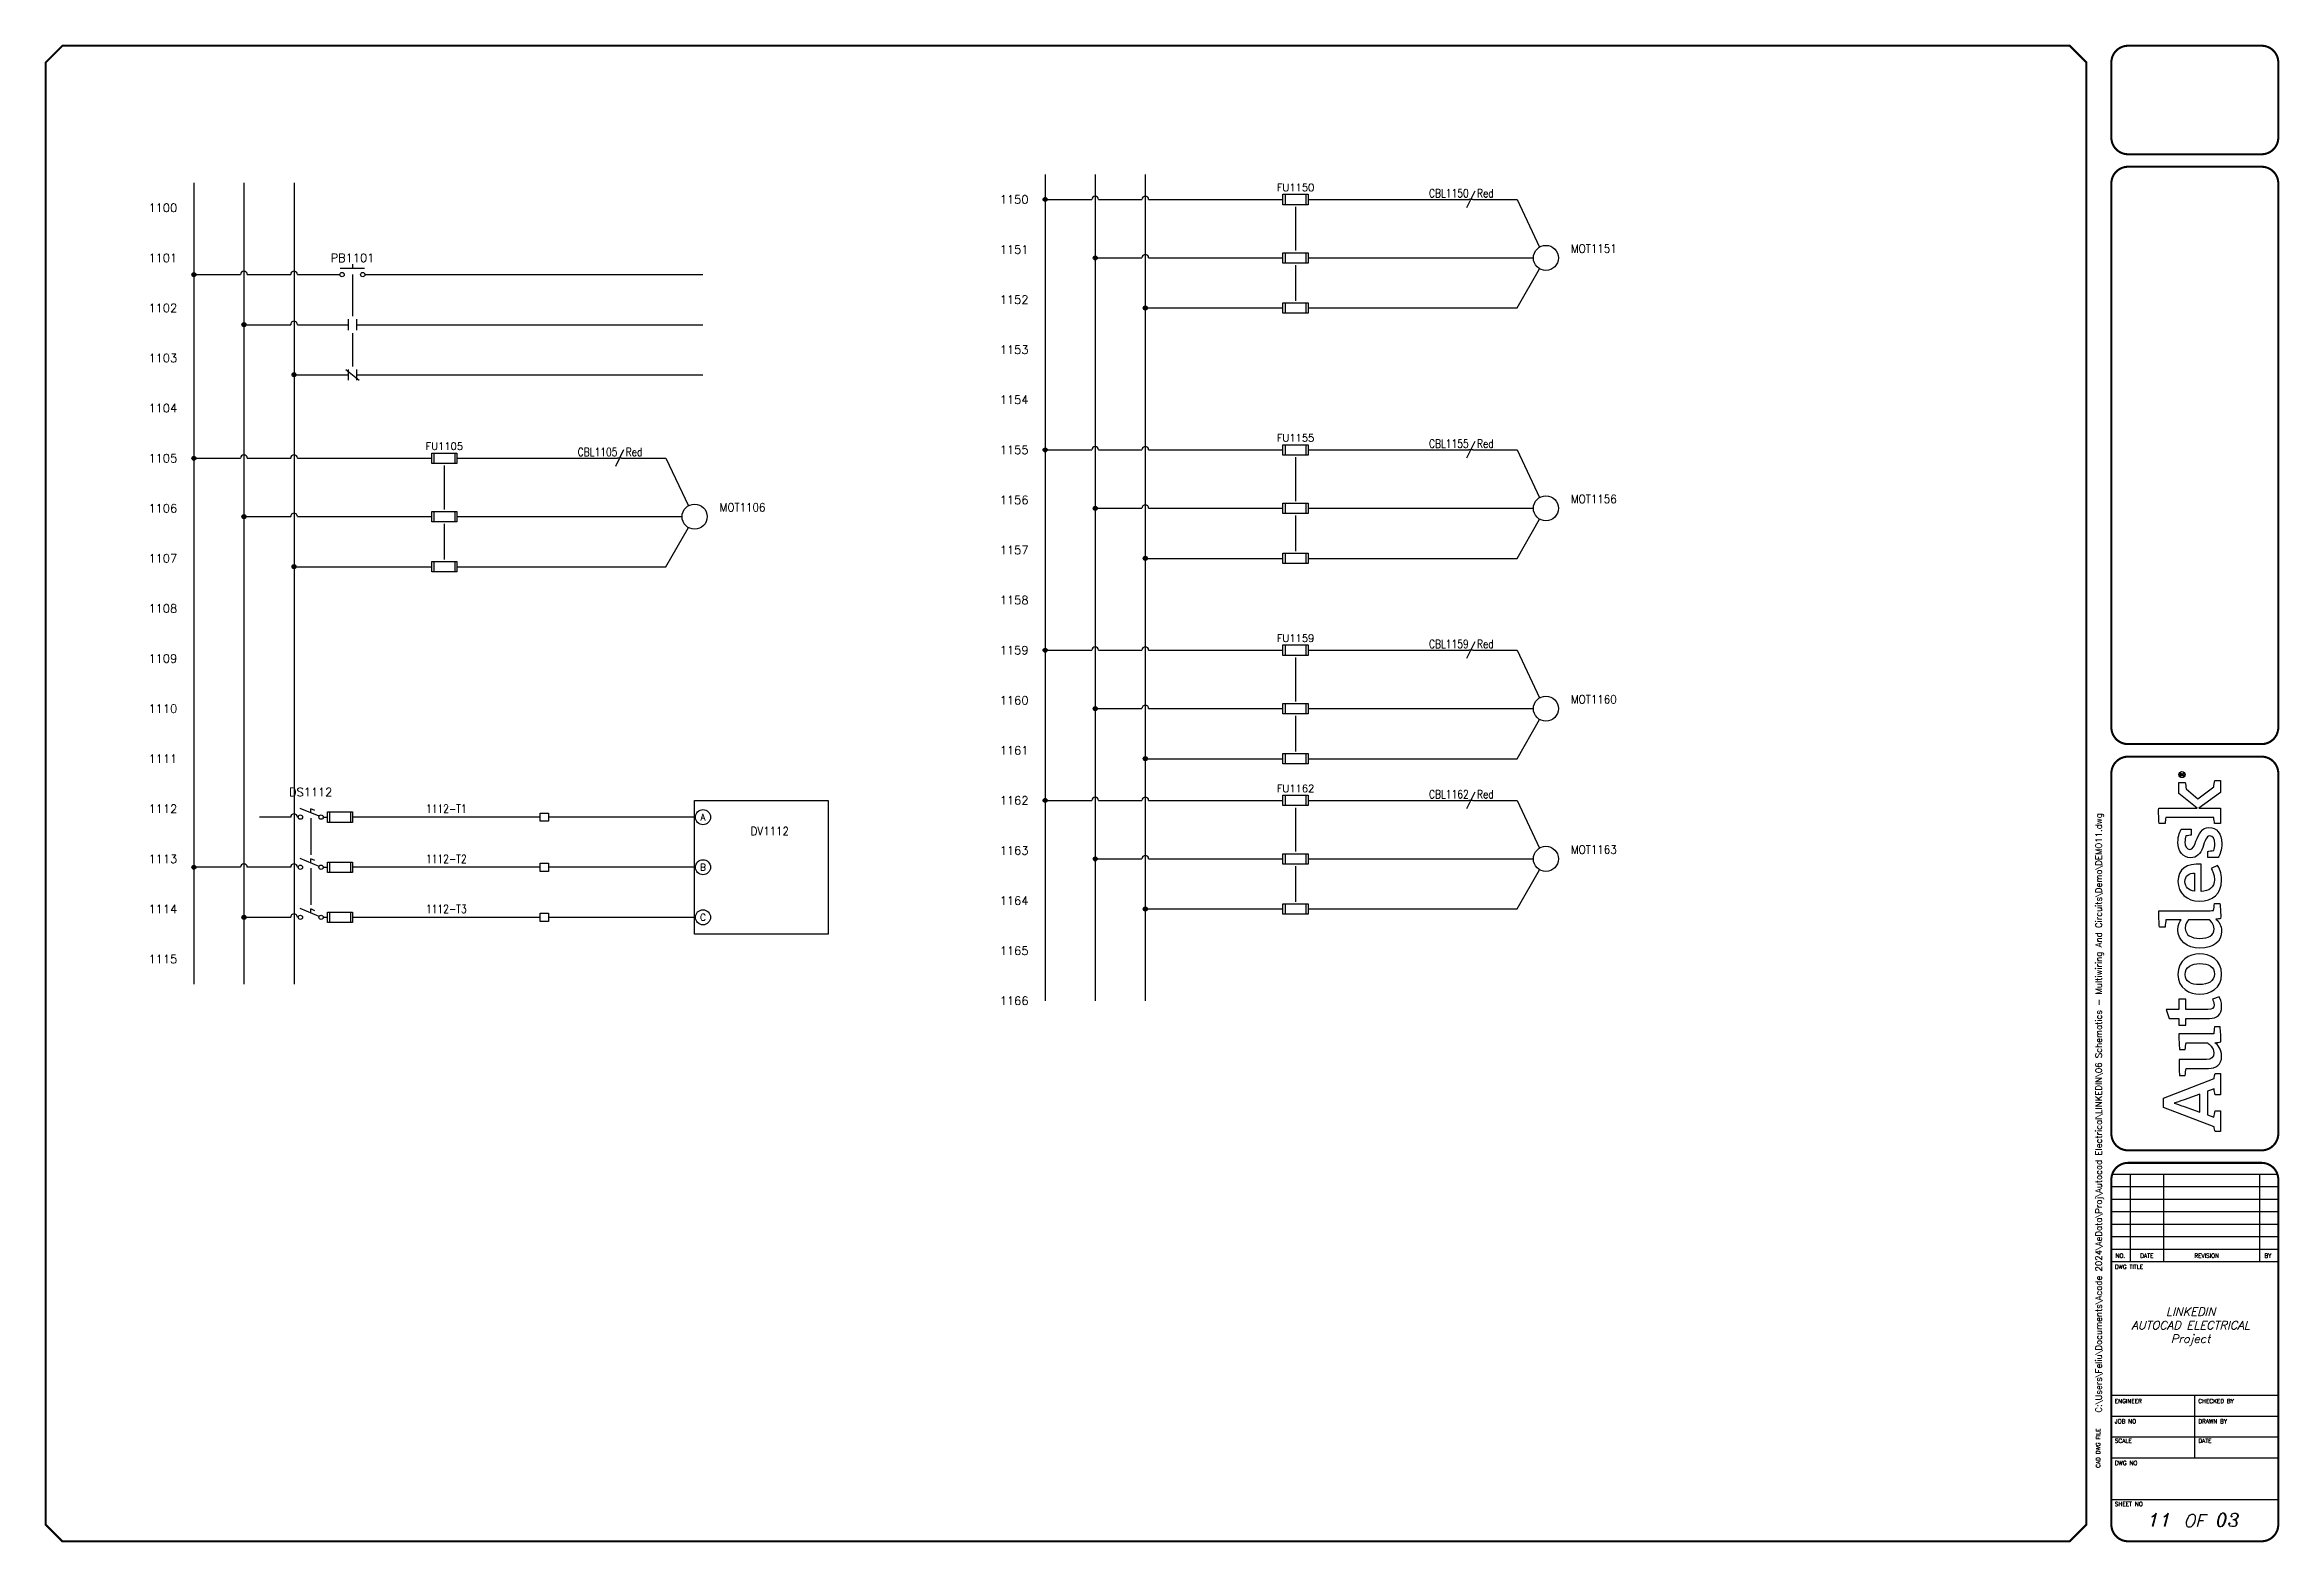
# Model space of a CAD drawing. Header units: inches. Extents: x 0 to 33.5, y 0 to 22.4.
import ezdxf
from ezdxf.enums import TextEntityAlignment as Align

# ---------------------------------------------------------------- set-up
doc = ezdxf.new("R2010")
doc.units = ezdxf.units.IN
doc.header["$MEASUREMENT"] = 0
for name, color, linetype in [('BLK_', 7, 'Continuous'), ('BRN_', 7, 'Continuous'), ('GRY_', 7, 'Continuous'), ('LAYER_1', 160, 'Continuous'), ('LINK', 9, 'Continuous'), ('MISC', 7, 'Continuous'), ('SYMS', 7, 'Continuous'), ('TAGS', 150, 'Continuous'), ('TERMS', 123, 'Continuous'), ('TITLE', 7, 'Continuous'), ('WIREFIXED', 7, 'Continuous'), ('WIRES', 7, 'Continuous')]:
    doc.layers.add(name, color=color, linetype=linetype)
doc.styles.add('ITALIC', font='ITALIC')
doc.styles.add('SIMPLEX', font='SIMPLEX')
doc.styles.add('WD', font='romans.shx')

msp = doc.modelspace()

# ---------------------------------------------------------------- texts
at = {"style": 'WD'}
for s, p in [('1151', (14.75, 19.375)), ('1101', (2, 19.25)), ('1102', (2, 18.5)), ('1152', (14.75, 18.625)), ('1103', (2, 17.75)), ('1153', (14.75, 17.875)), ('1154', (14.75, 17.125)), ('1104', (2, 17)), ('1155', (14.75, 16.375)), ('1105', (2, 16.25)), ('1106', (2, 15.5)), ('1156', (14.75, 15.625)), ('1107', (2, 14.75)), ('1157', (14.75, 14.875)), ('1108', (2, 14)), ('1158', (14.75, 14.125)), ('1159', (14.75, 13.375)), ('1109', (2, 13.25)), ('1110', (2, 12.5)), ('1160', (14.75, 12.625)), ('1111', (2, 11.75)), ('1161', (14.75, 11.875)), ('1112', (2, 11)), ('1162', (14.75, 11.125)), ('1163', (14.75, 10.375)), ('1113', (2, 10.25)), ('1114', (2, 9.5)), ('1164', (14.75, 9.625)), ('1115', (2, 8.75)), ('1165', (14.75, 8.875)), ('1166', (14.75, 8.125))]:
    msp.add_text(s, height=0.125, dxfattribs=at).set_placement(p, align=Align.MIDDLE_RIGHT)

# ---------------------------------------------------------------- blocks, each defined once
blk = doc.blocks.new('AI9-BLK2')
at = {"layer": 'LAYER_1', "color": 7}
blk.add_circle((0, 0), 2.03, dxfattribs=at)
blk.add_open_spline([(1.7, 0), (1.7, -1), (1, -1.8), (0, -1.8), (-1, -1.8), (-1.7, -1), (-1.7, 0), (-1.7, 1), (-1, 1.8), (0, 1.8), (1, 1.8), (1.7, 1), (1.7, 0)], degree=3, knots=[0, 0, 0, 0, 1, 1, 1, 2, 2, 2, 3, 3, 3, 4, 4, 4, 4], dxfattribs=at)
blk = doc.blocks.new('AI9-BLK1')
at = {"layer": 'LAYER_1', "color": 7}
for points, knots in [([(0.7, -1.1), (0.7, -1.1), (0.2, -0.4), (0.2, -0.4), (0.1, -0.2), (0, -0.2), (-0.1, -0.1), (0.3, 0), (0.5, 0.2), (0.5, 0.5), (0.5, 0.8), (0.3, 1.1), (-0.2, 1.1), (-0.2, 1.1), (-0.8, 1.1), (-0.8, 1.1), (-0.8, 1.1), (-0.8, -1.1), (-0.8, -1.1), (-0.8, -1.1), (-0.5, -1.1), (-0.5, -1.1), (-0.5, -1.1), (-0.5, -0.1), (-0.5, -0.1), (-0.4, -0.1), (-0.3, -0.2), (-0.2, -0.3), (-0.2, -0.3), (0.3, -1.1), (0.3, -1.1), (0.3, -1.1), (0.7, -1.1), (0.7, -1.1)], [0, 0, 0, 0, 1, 1, 1, 2, 2, 2, 3, 3, 3, 4, 4, 4, 5, 5, 5, 6, 6, 6, 7, 7, 7, 8, 8, 8, 9, 9, 9, 10, 10, 10, 11, 11, 11, 11]), ([(0.2, 0.5), (0.2, 0.2), (-0.1, 0.1), (-0.3, 0.1), (-0.3, 0.1), (-0.5, 0.1), (-0.5, 0.1), (-0.5, 0.1), (-0.5, 0.8), (-0.5, 0.8), (-0.5, 0.8), (-0.2, 0.8), (-0.2, 0.8), (0.1, 0.8), (0.2, 0.7), (0.2, 0.5)], [0, 0, 0, 0, 1, 1, 1, 2, 2, 2, 3, 3, 3, 4, 4, 4, 5, 5, 5, 5])]:
    blk.add_open_spline(points, degree=3, knots=knots, dxfattribs=at)
blk = doc.blocks.new('LOGO')
for points, knots in [([(35.2, 4.3), (35.2, 4.3), (22.1, 38.1), (22.1, 38.1), (22.1, 38.1), (16.1, 38.1), (16.1, 38.1), (16.1, 38.1), (3.2, 4.3), (3.2, 4.3), (2.2, 4.2), (0.9, 4), (0, 3.7), (0, 3.7), (0, 0), (0, 0), (0, 0), (13.7, 0), (13.7, 0), (13.7, 0), (13.7, 3.7), (13.7, 3.7), (12.4, 4), (10.9, 4.3), (9.5, 4.4), (9.5, 4.4), (11.1, 8.8), (11.1, 8.8), (11.1, 8.8), (26.8, 8.8), (26.8, 8.8), (26.8, 8.8), (28.4, 4.3), (28.4, 4.3), (27, 4.2), (25.8, 4), (24.5, 3.7), (24.5, 3.7), (24.5, 0), (24.5, 0), (24.5, 0), (38.7, 0), (38.7, 0), (38.7, 0), (38.7, 3.7), (38.7, 3.7), (37.9, 3.9), (36, 4.3), (35.2, 4.3)], [0, 0, 0, 0, 1, 1, 1, 2, 2, 2, 3, 3, 3, 4, 4, 4, 5, 5, 5, 6, 6, 6, 7, 7, 7, 8, 8, 8, 9, 9, 9, 10, 10, 10, 11, 11, 11, 12, 12, 12, 13, 13, 13, 14, 14, 14, 15, 15, 15, 16, 16, 16, 16]), ([(12.8, 13.8), (12.8, 13.8), (16.6, 24.3), (16.6, 24.3), (17.8, 27.5), (18.2, 28.8), (18.8, 30.9), (18.8, 30.9), (18.9, 30.9), (18.9, 30.9), (19.6, 28.9), (20, 27.5), (21.1, 24.3), (21.1, 24.3), (24.9, 13.8), (24.9, 13.8), (24.9, 13.8), (12.8, 13.8), (12.8, 13.8)], [0, 0, 0, 0, 1, 1, 1, 2, 2, 2, 3, 3, 3, 4, 4, 4, 5, 5, 5, 6, 6, 6, 6]), ([(70.8, 23.1), (70.8, 23.1), (70.8, 27.7), (70.8, 27.7), (70.8, 27.7), (75.3, 27.7), (75.3, 27.7), (75.3, 27.7), (75.3, 34.3), (75.3, 34.3), (75.3, 34.3), (81.3, 36.2), (81.3, 36.2), (81.3, 36.2), (81.3, 27.7), (81.3, 27.7), (81.3, 27.7), (88, 27.7), (88, 27.7), (88, 27.7), (88, 23.1), (88, 23.1), (88, 23.1), (81.3, 23.1), (81.3, 23.1), (81.3, 23.1), (81.3, 8.4), (81.3, 8.4), (81.3, 5.6), (82.1, 4.3), (84.3, 4.3), (86, 4.3), (87.5, 5.1), (88, 5.5), (88, 5.5), (89.7, 0.9), (89.7, 0.9), (88.7, 0.3), (86.5, -0.7), (83.2, -0.7), (77.6, -0.7), (75.3, 2.4), (75.3, 7.4), (75.3, 7.4), (75.3, 23.1), (75.3, 23.1), (75.3, 23.1), (70.8, 23.1), (70.8, 23.1)], [0, 0, 0, 0, 1, 1, 1, 2, 2, 2, 3, 3, 3, 4, 4, 4, 5, 5, 5, 6, 6, 6, 7, 7, 7, 8, 8, 8, 9, 9, 9, 10, 10, 10, 11, 11, 11, 12, 12, 12, 13, 13, 13, 14, 14, 14, 15, 15, 15, 16, 16, 16, 16]), ([(147.1, 4.7), (147.1, 5.4), (147, 6.1), (147, 6.9), (147, 6.9), (147, 41.1), (147, 41.1), (143.4, 41.2), (139.3, 41), (136.1, 40.7), (136.1, 40.7), (136.1, 37), (136.1, 37), (137.7, 36.8), (139.6, 36.6), (141, 36.4), (141, 36.4), (141, 36.4), (141, 36.4), (141, 36.4), (141, 26.2), (141, 26.2), (140, 27.1), (138, 28.4), (134.3, 28.4), (127.3, 28.4), (122, 22.6), (122, 13.8), (122, 4.5), (126.6, -0.7), (133.4, -0.7), (137.1, -0.7), (139.6, 1.1), (141.3, 3.1), (141.3, 2.1), (141.6, 0.6), (141.8, 0), (145.2, -0.2), (148.7, 0.1), (151.7, 0.4), (151.7, 0.4), (151.7, 4.1), (151.7, 4.1), (150.2, 4.2), (148.4, 4.5), (147.1, 4.7)], [0, 0, 0, 0, 1, 1, 1, 2, 2, 2, 3, 3, 3, 4, 4, 4, 5, 5, 5, 6, 6, 6, 7, 7, 7, 8, 8, 8, 9, 9, 9, 10, 10, 10, 11, 11, 11, 12, 12, 12, 13, 13, 13, 14, 14, 14, 15, 15, 15, 15]), ([(229.4, 4.6), (229.4, 4.6), (221.5, 15.2), (221.5, 15.2), (221.5, 15.2), (228, 23), (228, 23), (229.4, 23.1), (231.3, 23.3), (232.4, 23.6), (232.4, 23.6), (232.4, 27.7), (232.4, 27.7), (232.4, 27.7), (225, 27.7), (225, 27.7), (225, 27.7), (215.2, 15.6), (215.2, 15.6), (215.2, 15.6), (215.2, 41.2), (215.2, 41.2), (211.8, 41.3), (208.2, 41.2), (205.1, 40.9), (205.1, 40.9), (205.1, 36.9), (205.1, 36.9), (206.5, 36.8), (208, 36.6), (209.1, 36.5), (209.1, 36.5), (209.1, 4.5), (209.1, 4.5), (207.8, 4.4), (206.3, 4.2), (205.1, 4), (205.1, 4), (205.1, 0), (205.1, 0), (205.1, 0), (215.2, 0), (215.2, 0), (215.2, 0), (215.2, 14.5), (215.2, 14.5), (215.2, 14.5), (225.6, 0), (225.6, 0), (225.6, 0), (233.7, 0), (233.7, 0), (233.7, 0), (233.7, 3.8), (233.7, 3.8), (232.2, 4.2), (230.6, 4.4), (229.4, 4.6)], [0, 0, 0, 0, 1, 1, 1, 2, 2, 2, 3, 3, 3, 4, 4, 4, 5, 5, 5, 6, 6, 6, 7, 7, 7, 8, 8, 8, 9, 9, 9, 10, 10, 10, 11, 11, 11, 12, 12, 12, 13, 13, 13, 14, 14, 14, 15, 15, 15, 16, 16, 16, 17, 17, 17, 18, 18, 18, 19, 19, 19, 19]), ([(59.7, -0.1), (59.5, 0.6), (59.2, 2.6), (59.1, 3.8), (57.8, 2), (54.9, -0.7), (50.2, -0.7), (44.2, -0.7), (42, 3.1), (42, 8.1), (42, 8.1), (42, 22.9), (42, 22.9), (40.6, 23.2), (38.8, 23.4), (37.3, 23.5), (37.3, 23.5), (37.3, 27.3), (37.3, 27.3), (40.3, 27.6), (44.4, 27.8), (48, 27.6), (48, 27.6), (48, 9.3), (48, 9.3), (48, 6.2), (49.1, 4.5), (52.3, 4.5), (55.8, 4.5), (58.4, 7.9), (59, 8.6), (59, 8.6), (59, 23), (59, 23), (57.8, 23.2), (56, 23.4), (54.6, 23.5), (54.6, 23.5), (54.6, 27.3), (54.6, 27.3), (57.6, 27.7), (61.5, 27.8), (65, 27.7), (65, 27.7), (65, 4.6), (65, 4.6), (66.3, 4.4), (68.1, 4.2), (69.6, 4.1), (69.6, 4.1), (69.6, 0.3), (69.6, 0.3), (66.7, 0), (63, -0.2), (59.7, -0.1)], [0, 0, 0, 0, 1, 1, 1, 2, 2, 2, 3, 3, 3, 4, 4, 4, 5, 5, 5, 6, 6, 6, 7, 7, 7, 8, 8, 8, 9, 9, 9, 10, 10, 10, 11, 11, 11, 12, 12, 12, 13, 13, 13, 14, 14, 14, 15, 15, 15, 16, 16, 16, 17, 17, 17, 18, 18, 18, 18]), ([(104.8, -0.7), (95.2, -0.7), (91.4, 7), (91.4, 13.8), (91.4, 20.6), (95.1, 28.4), (104.6, 28.4), (114.1, 28.4), (118.3, 20.8), (118.3, 14), (118.3, 7.2), (114.2, -0.7), (104.8, -0.7)], [0, 0, 0, 0, 1, 1, 1, 2, 2, 2, 3, 3, 3, 4, 4, 4, 4]), ([(104.5, 23.6), (99.6, 23.6), (97.8, 19.5), (97.8, 14), (97.8, 8.5), (99.9, 4.1), (104.8, 4.1), (109.8, 4.1), (111.8, 8.2), (111.8, 13.8), (111.8, 19.3), (109.5, 23.6), (104.5, 23.6)], [0, 0, 0, 0, 1, 1, 1, 2, 2, 2, 3, 3, 3, 4, 4, 4, 4]), ([(141, 7.6), (140.3, 6.7), (138.2, 4.3), (135, 4.3), (130.5, 4.3), (128.5, 8.1), (128.5, 13.8), (128.5, 19.6), (130.9, 23.5), (135.4, 23.5), (138.3, 23.5), (139.9, 22.3), (141, 21.3), (141, 21.3), (141, 7.6), (141, 7.6)], [0, 0, 0, 0, 1, 1, 1, 2, 2, 2, 3, 3, 3, 4, 4, 4, 5, 5, 5, 5]), ([(167.6, 4.1), (171.4, 4.1), (173.8, 5.5), (175, 6.2), (175, 6.2), (177.1, 2.1), (177.1, 2.1), (175.5, 1.1), (172.6, -0.7), (167.2, -0.7), (158.2, -0.7), (153.3, 5.5), (153.3, 14), (153.3, 22.5), (158.9, 28.4), (166.4, 28.4), (174.6, 28.4), (178.7, 22.5), (177.9, 12.9), (177.9, 12.9), (159.8, 12.9), (159.8, 12.9), (160, 7.9), (162.3, 4.1), (167.6, 4.1)], [0, 0, 0, 0, 1, 1, 1, 2, 2, 2, 3, 3, 3, 4, 4, 4, 5, 5, 5, 6, 6, 6, 7, 7, 7, 8, 8, 8, 8]), ([(172, 17.3), (171.9, 20.8), (170.4, 23.7), (166.3, 23.7), (162.6, 23.7), (160.6, 21.2), (159.9, 17.3), (159.9, 17.3), (172, 17.3), (172, 17.3)], [0, 0, 0, 0, 1, 1, 1, 2, 2, 2, 3, 3, 3, 3]), ([(193.3, 16.4), (190.2, 17.6), (187.8, 18.3), (187.8, 20.5), (187.8, 22.6), (189.9, 23.7), (192.6, 23.7), (194.1, 23.7), (195.6, 23.5), (196.8, 23.1), (196.9, 21.9), (197.1, 20.1), (197.3, 19.6), (197.3, 19.6), (201.3, 19.6), (201.3, 19.6), (201.3, 19.6), (201.3, 26.1), (201.3, 26.1), (200.2, 26.8), (197.1, 28.4), (192.4, 28.4), (186.5, 28.4), (182.2, 25), (182.2, 20.1), (182.2, 15.7), (184.9, 13.4), (189.1, 11.9), (193.4, 10.4), (196.7, 9.3), (196.7, 7.2), (196.7, 5.1), (195, 3.9), (191.4, 3.9), (189.9, 3.9), (188.1, 4.1), (187, 4.6), (186.9, 5.9), (186.6, 7.8), (186.3, 8.4), (186.3, 8.4), (182.3, 8.4), (182.3, 8.4), (182.3, 8.4), (182.3, 1.6), (182.3, 1.6), (182.3, 1.6), (182.3, 1.6), (182.3, 1.6), (184.1, 0.5), (187.5, -0.8), (191.8, -0.8), (198.3, -0.8), (202.4, 2.6), (202.4, 7.8), (202.4, 12.5), (197.8, 14.6), (193.3, 16.4)], [0, 0, 0, 0, 1, 1, 1, 2, 2, 2, 3, 3, 3, 4, 4, 4, 5, 5, 5, 6, 6, 6, 7, 7, 7, 8, 8, 8, 9, 9, 9, 10, 10, 10, 11, 11, 11, 12, 12, 12, 13, 13, 13, 14, 14, 14, 15, 15, 15, 16, 16, 16, 17, 17, 17, 18, 18, 18, 19, 19, 19, 19])]:
    blk.add_open_spline(points, degree=3, knots=knots)
for name, p in [('AI9-BLK2', (237.6, 25.7)), ('AI9-BLK1', (237.8, 25.7))]:
    blk.add_blockref(name, p)
blk = doc.blocks.new('NO_NUM_acade_title')
at = {"layer": 'TITLE'}
for p, q in [((30.594, 22.177), (30.594, 20.781)), ((30.969, 5.531), (33.469, 5.531)), ((31.25, 5.531), (31.25, 4.219)), ((31.75, 5.531), (31.75, 4.219)), ((33.188, 5.531), (33.188, 4.219)), ((30.969, 5.344), (33.469, 5.344)), ((30.969, 5.156), (33.469, 5.156)), ((30.969, 4.969), (33.469, 4.969)), ((30.969, 4.781), (33.469, 4.781)), ((30.969, 4.594), (33.469, 4.594)), ((30.969, 4.406), (33.469, 4.406)), ((30.969, 4.219), (33.469, 4.219)), ((30.594, 0.281), (30.594, 2.214)), ((30.969, 2.219), (33.469, 2.219)), ((32.219, 1.281), (32.219, 2.219)), ((30.969, 1.906), (33.469, 1.906)), ((30.969, 1.594), (33.469, 1.594)), ((30.969, 1.281), (33.469, 1.281)), ((30.969, 0.656), (33.469, 0.656))]:
    blk.add_line(p, q, dxfattribs=at)
at = {"layer": 'TITLE', "const_width": 0.0312}
blk.add_lwpolyline([(30.594, 0.281), (30.594, 22.177), (30.344, 22.427), (0.281, 22.427), (0.031, 22.177), (0.031, 0.281), (0.281, 0.031), (30.344, 0.031)], close=True, dxfattribs=at)
for points in [[(31.219, 22.427, 0.414214), (30.969, 22.177, 0.414214)], [(33.469, 22.177, 0.414214), (33.219, 22.427, 0.414214)], [(30.969, 21.052, 0.414214), (31.219, 20.802, 0.414214)], [(33.219, 20.802, 0.414214), (33.469, 21.052, 0.414214)], [(31.219, 20.615, 0.414214), (30.969, 20.365, 0.414214)], [(33.469, 20.365, 0.414214), (33.219, 20.615, 0.414214)], [(30.969, 12.219, 0.414214), (31.219, 11.969, 0.414214)], [(33.219, 11.969, 0.414214), (33.469, 12.219, 0.414214)], [(31.219, 11.781, 0.414214), (30.969, 11.531, 0.414214)], [(33.469, 11.531, 0.414214), (33.219, 11.781, 0.414214)], [(30.969, 6.135, 0.414214), (31.219, 5.885, 0.414214)], [(33.219, 5.885, 0.414214), (33.469, 6.135, 0.414214)], [(31.219, 5.698, 0.414214), (30.969, 5.448, 0.414214)], [(33.469, 5.448, 0.414214), (33.219, 5.698, 0.414214)], [(30.969, 0.281, 0.414214), (31.219, 0.031, 0.414214)], [(33.219, 0.031, 0.414214), (33.469, 0.281, 0.414214)]]:
    blk.add_lwpolyline(points, format="xyb", dxfattribs=at)
for points in [[(33.219, 22.427), (31.219, 22.427)], [(30.969, 22.177), (30.969, 21.052)], [(33.469, 22.177), (33.469, 21.052)], [(33.219, 20.802), (31.219, 20.802)], [(33.219, 20.615), (31.219, 20.615)], [(30.969, 20.365), (30.969, 12.219)], [(33.469, 20.365), (33.469, 12.219)], [(31.219, 11.969), (33.219, 11.969)], [(31.219, 11.781), (33.219, 11.781)], [(31.219, 5.885), (33.219, 5.885)], [(31.219, 5.698), (33.219, 5.698)], [(30.969, 5.448), (30.969, 0.281)], [(33.469, 5.448), (33.469, 0.281)], [(31.219, 0.031), (33.219, 0.031)]]:
    blk.add_lwpolyline(points, dxfattribs=at)
at = {"layer": 'TITLE', "color": 7, "const_width": 0.0312}
for points in [[(30.969, 11.531), (30.969, 6.135)], [(33.469, 11.531), (33.469, 6.135)]]:
    blk.add_lwpolyline(points, dxfattribs=at)
at = {"xscale": 0.02250000000000085, "yscale": 0.02250000000000085, "zscale": 0.02250000000000085, "rotation": 90}
blk.add_blockref('LOGO', (32.605, 6.167), dxfattribs=at)
at = {"layer": 'TITLE', "color": 1, "style": 'SIMPLEX'}
for s, p in [('DWG TITLE', (31.021, 4.109)), ('ENGINEER', (31.021, 2.099)), ('CHECKED BY', (32.271, 2.099)), ('JOB NO', (31.021, 1.797)), ('DRAWN BY', (32.271, 1.797)), ('SCALE', (31.021, 1.505)), ('DATE', (32.271, 1.505)), ('DWG NO', (31.021, 1.172)), ('SHEET NO', (31.021, 0.557))]:
    blk.add_text(s, height=0.0625, dxfattribs=at).set_placement(p)
at = {"layer": 'TITLE', "color": 1}
for s, height, style, p in [('NO.', 0.0625, 'SIMPLEX', (31.104, 4.307)), ('DATE', 0.0625, 'SIMPLEX', (31.5, 4.307)), ('REVISION', 0.0625, 'SIMPLEX', (32.396, 4.307)), ('BY', 0.0625, 'SIMPLEX', (33.313, 4.307)), ('OF', 0.1875, 'ITALIC', (32.208, 0.339))]:
    blk.add_text(s, height=height, dxfattribs=dict(at, style=style)).set_placement(p, align=Align.MIDDLE)
at = {"layer": 'TITLE', "color": 1, "style": 'SIMPLEX'}
blk.add_text('CAD DWG FILE', height=0.0625, rotation=90, dxfattribs=at).set_placement((30.802, 1.13))
at = {"layer": 'TITLE', "color": 1, "style": 'ITALIC'}
for tag, height, p in [('TITLE#1', 0.125, (32.156, 3.406)), ('TITLE#2', 0.125, (32.156, 3.204)), ('TITLE#3', 0.125, (32.156, 3.001)), ('TITLE#4', 0.125, (32.156, 2.799)), ('DWG#', 0.2, (32.156, 0.826))]:
    blk.add_attdef(tag, text='', height=height, dxfattribs=at).set_placement(p, align=Align.CENTER)
at = {"layer": 'TITLE', "color": 1, "style": 'SIMPLEX'}
blk.add_attdef('CAD#', (30.826, 1.958), '', height=0.0938, rotation=90, dxfattribs=at)
at = {"layer": 'TITLE', "color": 1}
for tag, p, height, style in [('ENGINEER', (31.237, 1.958), 0.0938, 'ITALIC'), ('CHKDBY', (32.424, 1.958), 0.0938, 'ITALIC'), ('JOB#', (31.464, 1.644), 0.0938, 'SIMPLEX'), ('DRAWNBY', (32.494, 1.644), 0.0938, 'ITALIC'), ('SCALE', (31.353, 1.344), 0.0938, 'SIMPLEX'), ('DATE', (32.408, 1.344), 0.0938, 'SIMPLEX'), ('SHTS', (32.532, 0.25), 0.2, 'ITALIC')]:
    blk.add_attdef(tag, p, '', height=height, dxfattribs=dict(at, style=style))
at = {"layer": 'TITLE', "color": 1, "style": 'ITALIC'}
blk.add_attdef('SH#', text='', height=0.2, dxfattribs=at).set_placement((31.881, 0.25), align=Align.RIGHT)
at = {"layer": 'TITLE', "color": 7, "flags": 9}
blk.add_attdef('WD_TB', (31.219, 0.031), '', height=0.125, dxfattribs=at)
blk = doc.blocks.new('WD_MLRH')
at = {"style": 'WD'}
blk.add_attdef('RUNGFIRST', text='', height=0.125, dxfattribs=at).set_placement((-0.25, 0), align=Align.MIDDLE_RIGHT)
at = {"style": 'WD', "flags": 1}
for tag, p in [('WIRE-START', (-0.25, -0.356)), ('RUNGHORV', (-0.25, -0.127)), ('WIREMODE', (-0.25, -0.281)), ('RUNGDIST', (-0.25, -0.2)), ('RUNGCNT', (-0.25, -0.237)), ('RUNGINC', (-0.25, -0.163)), ('WIREFMT', (-0.25, -0.321)), ('WIRE-GSUF', (-0.25, -0.396)), ('PH3SPACE', (-0.25, -0.437))]:
    blk.add_attdef(tag, text='', height=0.025, dxfattribs=at).set_placement(p, align=Align.RIGHT)
blk = doc.blocks.new('WDDOT')
for radius in [0.03, 0.0187, 0.00929]:
    blk.add_circle((0, 0), radius)
blk = doc.blocks.new('HPB11')
for p, q in [((-0.185, 0.094), (0.18, 0.094)), ((0, 0.156), (0, 0.094))]:
    blk.add_line(p, q)
for centre in [(-0.155, 0), (0.155, 0)]:
    blk.add_circle(centre, 0.0322)
at = {"style": 'WD', "width": 0.7}
for tag, p in [('INST', (0, 0.826)), ('LOC', (0, 0.656)), ('DESC1', (0, 0.5)), ('DESC2', (0, 0.344)), ('XREF', (0, -0.219))]:
    blk.add_attdef(tag, text='', height=0.125, dxfattribs=at).set_placement(p, align=Align.CENTER)
at = {"style": 'WD'}
blk.add_attdef('TAG1', text='', height=0.125, dxfattribs=at).set_placement((0, 0.188), align=Align.CENTER)
for tag, p, height, flags in [('X4TERM01', (-0.188, 0), 0.0125, 1), ('X1TERM02', (0.188, 0), 0.0125, 1), ('FAMILY', (0.205, 0.152), 0.01, 9), ('CONTACT', (0.205, 0.136), 0.01, 1)]:
    blk.add_attdef(tag, p, '', height=height, dxfattribs=dict(at, flags=flags))
for tag, p in [('X2LINK', (0, 0.219)), ('X8LINK', (0, 0))]:
    blk.add_attdef(tag, p, '', height=0.01, dxfattribs=at)
at = {"linetype": 'Continuous', "style": 'WD', "flags": 9}
for tag, p in [('ASSYCODE', (0.23, 0.071)), ('MFG', (0.228, 0.089)), ('CAT', (0.23, 0.108))]:
    blk.add_attdef(tag, text='', height=0.01, dxfattribs=at).set_placement(p, align=Align.CENTER)
at = {"linetype": 'Continuous', "style": 'WD', "flags": 8}
blk.add_attdef('TERM01', text='', height=0.125, dxfattribs=at).set_placement((-0.25, -0.031), align=Align.TOP_RIGHT)
blk.add_attdef('TERM02', text='', height=0.125, dxfattribs=at).set_placement((0.25, -0.031), align=Align.TOP_LEFT)
blk = doc.blocks.new('HCR21')
at = {"linetype": 'Continuous'}
for p, q in [((-0.062, 0.08), (-0.062, -0.08)), ((0.062, 0.08), (0.062, -0.08))]:
    blk.add_line(p, q, dxfattribs=at)
at = {"style": 'WD'}
for tag, width, p in [('INST', 0.7, (0, 0.451)), ('LOC', 0.7, (0, 0.281)), ('TAG2', 0.9, (0, 0.125)), ('DESC1', 0.7, (0, -0.449)), ('XREF', 0.7, (0, -0.297)), ('DESC2', 0.7, (0, -0.597)), ('DESC3', 0.7, (0, -0.744))]:
    blk.add_attdef(tag, text='', height=0.125, dxfattribs=dict(at, width=width)).set_placement(p, align=Align.CENTER)
for tag, p, height, flags in [('X4TERM01', (-0.062, 0), 0.0125, 1), ('X1TERM02', (0.062, 0), 0.0125, 1), ('FAMILY', (0.097, 0.053), 0.01, 9), ('CONTACT', (0.097, 0.036), 0.01, 1)]:
    blk.add_attdef(tag, p, '', height=height, dxfattribs=dict(at, flags=flags))
for tag, p in [('X2LINK', (0, 0.125)), ('X8LINK', (0, -0.125))]:
    blk.add_attdef(tag, p, '', height=0.01, dxfattribs=at)
at = {"linetype": 'Continuous', "style": 'WD', "flags": 8}
blk.add_attdef('TERM01', text='', height=0.125, dxfattribs=at).set_placement((-0.125, -0.016), align=Align.TOP_RIGHT)
blk.add_attdef('TERM02', text='', height=0.125, dxfattribs=at).set_placement((0.125, -0.016), align=Align.TOP_LEFT)
blk = doc.blocks.new('HCR22')
at = {"linetype": 'Continuous'}
for p, q in [((-0.1, 0.08), (0.1, -0.08)), ((-0.062, 0.08), (-0.062, -0.08)), ((0.062, 0.08), (0.062, -0.08))]:
    blk.add_line(p, q, dxfattribs=at)
at = {"style": 'WD'}
for tag, width, p in [('INST', 0.7, (0, 0.451)), ('LOC', 0.7, (0, 0.281)), ('TAG2', 0.9, (0, 0.125)), ('DESC1', 0.7, (0, -0.449)), ('XREF', 0.7, (0, -0.297)), ('DESC2', 0.7, (0, -0.597)), ('DESC3', 0.7, (0, -0.744))]:
    blk.add_attdef(tag, text='', height=0.125, dxfattribs=dict(at, width=width)).set_placement(p, align=Align.CENTER)
for tag, p, height, flags in [('X4TERM01', (-0.062, 0), 0.0125, 1), ('X1TERM02', (0.062, 0), 0.0125, 1), ('FAMILY', (0.097, 0.036), 0.01, 9), ('CONTACT', (0.097, 0.02), 0.01, 1)]:
    blk.add_attdef(tag, p, '', height=height, dxfattribs=dict(at, flags=flags))
for tag, p in [('X2LINK', (0, 0.125)), ('X8LINK', (0, -0.125))]:
    blk.add_attdef(tag, p, '', height=0.01, dxfattribs=at)
at = {"linetype": 'Continuous', "style": 'WD', "flags": 8}
blk.add_attdef('TERM01', text='', height=0.125, dxfattribs=at).set_placement((-0.125, -0.016), align=Align.TOP_RIGHT)
blk.add_attdef('TERM02', text='', height=0.125, dxfattribs=at).set_placement((0.125, -0.016), align=Align.TOP_LEFT)
blk = doc.blocks.new('HMO13')
blk.add_circle((0, 0), 0.188)
at = {"style": 'WD'}
for tag, p, width in [('INST', (0.381, 0.403), 0.7), ('LOC', (0.381, 0.234), 0.7), ('TAG1', (0.375, 0.077), 0.9), ('DESC1', (0.376, -0.079), 0.9), ('DESC2', (0.376, -0.235), 0.9), ('DESC3', (0.376, -0.391), 0.9), ('RATING3', (0.375, -0.548), 0.8), ('RATING4', (0.375, -0.704), 0.8), ('WDTAGALT', (0.375, -0.875), 0.7)]:
    blk.add_attdef(tag, p, '', height=0.125, dxfattribs=dict(at, width=width))
at = {"style": 'WD', "width": 0.8}
blk.add_attdef('RATING1', text='', height=0.1, dxfattribs=at).set_placement((0, 0), align=Align.CENTER)
at = {"style": 'WD', "flags": 1}
for tag, p in [('X4TERM02', (-0.188, 0)), ('X0TERM01', (-0.094, 0.162)), ('X0TERM03', (-0.094, -0.162)), ('X0TERM04', (0.133, -0.133))]:
    blk.add_attdef(tag, p, '', height=0.0125, dxfattribs=at)
at = {"linetype": 'Continuous', "style": 'WD', "flags": 9}
blk.add_attdef('ASSYCODE', text='', height=0.01, dxfattribs=at).set_placement((0, 0.125), align=Align.CENTER)
at = {"style": 'WD', "flags": 9}
blk.add_attdef('FAMILY', text='', height=0.01, dxfattribs=at).set_placement((-0.005, 0.17), align=Align.CENTER)
at = {"linetype": 'Continuous', "style": 'WD', "flags": 1}
for tag, p in [('MFG', (0, 0.14)), ('CAT', (0, 0.159))]:
    blk.add_attdef(tag, text='', height=0.01, dxfattribs=at).set_placement(p, align=Align.MIDDLE)
at = {"style": 'WD', "width": 0.8}
blk.add_attdef('RATING2', text='', height=0.1, dxfattribs=at).set_placement((0, -0.031), align=Align.TOP_CENTER)
blk = doc.blocks.new('HFU1')
for p, q in [((-0.188, -0.078), (-0.188, 0.078)), ((-0.188, 0.078), (0.188, 0.078)), ((-0.156, 0.078), (-0.156, -0.078)), ((0.156, 0.078), (0.156, -0.078)), ((0.188, 0.078), (0.188, -0.078)), ((0.188, -0.078), (-0.188, -0.078))]:
    blk.add_line(p, q)
at = {"style": 'WD', "width": 0.7}
for tag, p in [('INST', (0, 0.366)), ('LOC', (0, 0.281)), ('DESC1', (0.008, -0.228)), ('DESC2', (0.008, -0.322)), ('DESC3', (0.008, -0.406))]:
    blk.add_attdef(tag, text='', height=0.0625, dxfattribs=at).set_placement(p, align=Align.CENTER)
at = {"style": 'WD'}
for tag, p, height, flags in [('X4TERM01', (-0.188, 0), 0.0109, 1), ('FAMILY', (0.129, 0.108), 0.01, 9), ('X1TERM02', (0.188, 0), 0.0109, 1)]:
    blk.add_attdef(tag, p, '', height=height, dxfattribs=dict(at, flags=flags))
blk.add_attdef('TAG1', text='', height=0.109, dxfattribs=at).set_placement((0, 0.125), align=Align.CENTER)
at = {"style": 'WD', "width": 0.7}
blk.add_attdef('RATING1', text='', height=0.0938, dxfattribs=at).set_placement((0, 0), align=Align.MIDDLE_CENTER)
at = {"style": 'WD'}
for tag, p in [('X2LINK', (0, 0.109)), ('X8LINK', (0, -0.109))]:
    blk.add_attdef(tag, p, '', height=0.01, dxfattribs=at)
at = {"linetype": 'Continuous', "style": 'WD', "flags": 9}
for tag, p in [('ASSYCODE', (0.157, 0.251)), ('MFG', (0.156, 0.083)), ('CAT', (0.156, 0.102))]:
    blk.add_attdef(tag, text='', height=0.01, dxfattribs=at).set_placement(p, align=Align.CENTER)
at = {"linetype": 'Continuous', "style": 'WD', "flags": 8}
blk.add_attdef('TERM01', text='', height=0.0625, dxfattribs=at).set_placement((-0.25, -0.016), align=Align.TOP_RIGHT)
blk.add_attdef('TERM02', text='', height=0.0625, dxfattribs=at).set_placement((0.25, -0.016), align=Align.TOP_LEFT)
blk = doc.blocks.new('HFU2')
for p, q in [((-0.188, -0.078), (-0.188, 0.078)), ((-0.188, 0.078), (0.188, 0.078)), ((-0.156, 0.078), (-0.156, -0.078)), ((0.156, 0.078), (0.156, -0.078)), ((0.188, 0.078), (0.188, -0.078)), ((0.188, -0.078), (-0.188, -0.078))]:
    blk.add_line(p, q)
at = {"style": 'WD', "width": 0.7}
for tag, p in [('INST', (0, 0.366)), ('LOC', (0, 0.281)), ('DESC1', (-0.007, -0.228)), ('DESC2', (-0.007, -0.322)), ('DESC3', (-0.007, -0.406))]:
    blk.add_attdef(tag, text='', height=0.0625, dxfattribs=at).set_placement(p, align=Align.CENTER)
at = {"style": 'WD', "flags": 1}
for tag, p in [('X4TERM01', (-0.188, 0)), ('X1TERM02', (0.188, 0))]:
    blk.add_attdef(tag, p, '', height=0.01, dxfattribs=at)
at = {"style": 'WD', "width": 0.7}
blk.add_attdef('RATING1', text='', height=0.0938, dxfattribs=at).set_placement((0, 0), align=Align.MIDDLE_CENTER)
at = {"style": 'WD'}
blk.add_attdef('TAG2', text='', height=0.0938, dxfattribs=at).set_placement((0, 0.125), align=Align.CENTER)
for tag, p in [('X2LINK', (0, 0.109)), ('X8LINK', (0, -0.109))]:
    blk.add_attdef(tag, p, '', height=0.01, dxfattribs=at)
at = {"linetype": 'Continuous', "style": 'WD', "flags": 9}
for tag, p in [('FAMILY', (0.157, 0.251)), ('MFG', (0.156, 0.083)), ('CAT', (0.156, 0.102)), ('ASSYCODE', (0.188, 0.235))]:
    blk.add_attdef(tag, text='', height=0.01, dxfattribs=at).set_placement(p, align=Align.CENTER)
at = {"linetype": 'Continuous', "style": 'WD', "flags": 8}
blk.add_attdef('TERM01', text='', height=0.0625, dxfattribs=at).set_placement((-0.25, -0.016), align=Align.TOP_RIGHT)
blk.add_attdef('TERM02', text='', height=0.0625, dxfattribs=at).set_placement((0.25, -0.016), align=Align.TOP_LEFT)
blk = doc.blocks.new('HW01')
for p, q in [((0.062, 0.125), (-0.062, -0.125)), ((0.031, 0), (-0.031, 0))]:
    blk.add_line(p, q)
at = {"style": 'WD', "width": 0.7, "flags": 1}
for tag, p in [('INST', (0, 0.357)), ('LOC', (0, 0.188)), ('DESC1', (0, -0.456)), ('XREF', (0, -0.3)), ('DESC2', (0, -0.613))]:
    blk.add_attdef(tag, text='', height=0.125, dxfattribs=at).set_placement(p, align=Align.CENTER)
at = {"style": 'WD', "width": 0.8}
blk.add_attdef('TAG1', text='', height=0.125, dxfattribs=at).set_placement((-0.031, 0.031), align=Align.RIGHT)
at = {"style": 'WD', "flags": 1}
for tag, p in [('X4TERM01', (-0.031, 0)), ('X1TERM01', (0.031, 0))]:
    blk.add_attdef(tag, p, '', height=0.0125, dxfattribs=at)
at = {"linetype": 'Continuous', "style": 'WD', "flags": 9}
blk.add_attdef('ASSYCODE', text='', height=0.01, dxfattribs=at).set_placement((0.029, 0.042), align=Align.CENTER)
at = {"style": 'WD'}
for tag, p in [('X2LINK', (0, 0.125)), ('X8LINK', (0, -0.125))]:
    blk.add_attdef(tag, p, '', height=0.01, dxfattribs=at)
at = {"style": 'WD', "flags": 9}
blk.add_attdef('FAMILY', text='', height=0.01, dxfattribs=at).set_placement((0.023, 0.118), align=Align.CENTER)
at = {"style": 'WD', "width": 0.8}
blk.add_attdef('RATING1', (0.094, 0.031), '', height=0.125, dxfattribs=at)
at = {"style": 'WD', "width": 0.8, "flags": 1}
blk.add_attdef('MFG', text='', height=0.0938, dxfattribs=at).set_placement((-0.125, -0.031), align=Align.TOP_RIGHT)
blk.add_attdef('CAT', text='', height=0.0938, dxfattribs=at).set_placement((0.031, -0.031), align=Align.TOP_LEFT)
blk = doc.blocks.new('*U24')
blk.add_lwpolyline([(0, 0.25), (2, 0.25), (2, -1.75), (0, -1.75)], close=True)
for centre in [(0.125, 0), (0.125, -0.75), (0.125, -1.5)]:
    blk.add_circle(centre, 0.113)
at = {"style": 'WD', "flags": 8}
for tag, p in [('TERM01', (0.125, 0)), ('TERM02', (0.125, -0.75)), ('TERM03', (0.125, -1.5))]:
    blk.add_attdef(tag, text='', height=0.1, dxfattribs=at).set_placement(p, align=Align.MIDDLE_CENTER)
at = {"style": 'WD', "flags": 1}
for tag, p in [('X4TERM01', (0, 0)), ('X4TERM02', (0, -0.75)), ('X4TERM03', (0, -1.5))]:
    blk.add_attdef(tag, p, '', height=0.025, dxfattribs=at)
at = {"linetype": 'Continuous', "style": 'WD', "flags": 9}
blk.add_attdef('ASSYCODE', text='', height=0.01, dxfattribs=at).set_placement((0.109, 0.166), align=Align.CENTER)
at = {"style": 'WD', "flags": 9}
blk.add_attdef('FAMILY', text='', height=0.01, dxfattribs=at).set_placement((0.104, 0.211), align=Align.CENTER)
at = {"linetype": 'Continuous', "style": 'WD', "flags": 1}
for tag, p in [('MFG', (0.109, 0.181)), ('CAT', (0.109, 0.2))]:
    blk.add_attdef(tag, text='', height=0.01, dxfattribs=at).set_placement(p, align=Align.MIDDLE)
at = {"style": 'WD'}
for tag, width, p in [('INST', 0.9, (1.131, 0.083)), ('LOC', 0.9, (1.131, -0.087)), ('TAG1', 0.9, (1.125, -0.272)), ('RATING1', 0.7, (1.131, -0.542)), ('RATING2', 0.7, (1.131, -0.712)), ('RATING3', 0.7, (1.131, -0.881)), ('RATING4', 0.7, (1.131, -1.051))]:
    blk.add_attdef(tag, text='', height=0.125, dxfattribs=dict(at, width=width)).set_placement(p, align=Align.CENTER)
for tag, p, width in [('DESC1', (2.25, 0), 0.9), ('DESC2', (2.25, -0.172), 0.9), ('DESC3', (2.25, -0.345), 0.9), ('WDTAGALT', (2.258, -0.71), 0.8), ('XREF', (2.258, -0.538), 0.8)]:
    blk.add_attdef(tag, p, '', height=0.125, dxfattribs=dict(at, width=width))
blk = doc.blocks.new('HDS11F')
for p, q in [((0.126, 0.013), (-0.156, 0.13)), ((0, 0.065), (0, 0.125)), ((0.062, 0.099), (0, 0.125)), ((0.188, 0), (0.25, 0)), ((0.25, -0.078), (0.25, 0.078)), ((0.25, 0.078), (0.625, 0.078)), ((0.281, 0.078), (0.281, -0.078)), ((0.594, 0.078), (0.594, -0.078)), ((0.625, 0.078), (0.625, -0.078)), ((0.625, -0.078), (0.25, -0.078))]:
    blk.add_line(p, q)
for centre in [(-0.155, 0), (0.155, 0)]:
    blk.add_circle(centre, 0.0322)
at = {"style": 'WD', "width": 0.7}
for tag, p in [('INST', (0, 0.951)), ('DESC1', (0, 0.625)), ('LOC', (0, 0.781)), ('DESC2', (0, 0.469)), ('RATING1', (0, 0.156)), ('XREF', (0, -0.236))]:
    blk.add_attdef(tag, text='', height=0.125, dxfattribs=at).set_placement(p, align=Align.CENTER)
at = {"style": 'WD'}
blk.add_attdef('TAG1', text='', height=0.125, dxfattribs=at).set_placement((0, 0.312), align=Align.CENTER)
for tag, p, height, flags in [('X4TERM01', (-0.188, 0), 0.0125, 1), ('FAMILY', (0.206, 0.131), 0.01, 9), ('CONTACT', (0.206, 0.044), 0.01, 9), ('X1TERM02', (0.625, 0), 0.0125, 1)]:
    blk.add_attdef(tag, p, '', height=height, dxfattribs=dict(at, flags=flags))
for tag, p in [('X2LINK', (0, 0.156)), ('X8LINK', (0, -0.016))]:
    blk.add_attdef(tag, p, '', height=0.01, dxfattribs=at)
at = {"linetype": 'Continuous', "style": 'WD', "flags": 9}
for tag, p in [('ASSYCODE', (0.219, 0.062)), ('MFG', (0.228, 0.089)), ('CAT', (0.23, 0.108))]:
    blk.add_attdef(tag, text='', height=0.01, dxfattribs=at).set_placement(p, align=Align.CENTER)
at = {"style": 'WD', "width": 0.7}
blk.add_attdef('RATING2', text='', height=0.125, dxfattribs=at).set_placement((0.438, 0), align=Align.MIDDLE)
at = {"linetype": 'Continuous', "style": 'WD', "flags": 8}
blk.add_attdef('TERM01', text='', height=0.125, dxfattribs=at).set_placement((-0.25, -0.031), align=Align.TOP_RIGHT)
blk.add_attdef('TERM02', text='', height=0.125, dxfattribs=at).set_placement((0.688, -0.031), align=Align.TOP_LEFT)
blk = doc.blocks.new('HDS21F')
for p, q in [((0.126, 0.013), (-0.156, 0.13)), ((0, 0.065), (0, 0.125)), ((0.062, 0.099), (0, 0.125)), ((0.188, 0), (0.25, 0)), ((0.25, -0.078), (0.25, 0.078)), ((0.25, 0.078), (0.625, 0.078)), ((0.281, 0.078), (0.281, -0.078)), ((0.594, 0.078), (0.594, -0.078)), ((0.625, 0.078), (0.625, -0.078)), ((0.625, -0.078), (0.25, -0.078))]:
    blk.add_line(p, q)
for centre in [(-0.155, 0), (0.155, 0)]:
    blk.add_circle(centre, 0.0322)
at = {"style": 'WD', "width": 0.7}
for tag, p in [('INST', (0, 0.951)), ('DESC1', (0, 0.625)), ('LOC', (0, 0.781)), ('DESC2', (0, 0.469)), ('RATING1', (0, 0.156)), ('XREF', (0, -0.236))]:
    blk.add_attdef(tag, text='', height=0.125, dxfattribs=at).set_placement(p, align=Align.CENTER)
at = {"style": 'WD'}
blk.add_attdef('TAG2', text='', height=0.125, dxfattribs=at).set_placement((0, 0.312), align=Align.CENTER)
for tag, p, height, flags in [('X4TERM01', (-0.188, 0), 0.0125, 1), ('FAMILY', (0.206, 0.131), 0.01, 9), ('CONTACT', (0.206, 0.111), 0.01, 9), ('X1TERM02', (0.625, 0), 0.0125, 1)]:
    blk.add_attdef(tag, p, '', height=height, dxfattribs=dict(at, flags=flags))
for tag, p in [('X2LINK', (0, 0.188)), ('X8LINK', (0, -0.016))]:
    blk.add_attdef(tag, p, '', height=0.01, dxfattribs=at)
at = {"style": 'WD', "width": 0.7}
blk.add_attdef('RATING2', text='', height=0.125, dxfattribs=at).set_placement((0.438, 0), align=Align.MIDDLE)
at = {"linetype": 'Continuous', "style": 'WD', "flags": 8}
blk.add_attdef('TERM01', text='', height=0.125, dxfattribs=at).set_placement((-0.25, -0.031), align=Align.TOP_RIGHT)
blk.add_attdef('TERM02', text='', height=0.125, dxfattribs=at).set_placement((0.688, -0.031), align=Align.TOP_LEFT)
blk = doc.blocks.new('HT0001')
for p, q in [((-0.062, 0.062), (0.062, 0.062)), ((-0.062, -0.062), (-0.062, 0.062)), ((0.062, 0.062), (0.062, -0.062)), ((0.062, -0.062), (-0.062, -0.062))]:
    blk.add_line(p, q)
at = {"style": 'WD'}
for tag, p, width in [('INST', (0.062, 0.42), 0.7), ('LOC', (0.062, 0.25), 0.7), ('DESC1', (0.05, -0.385), 0.8)]:
    blk.add_attdef(tag, p, '', height=0.125, dxfattribs=dict(at, width=width))
at = {"style": 'WD', "flags": 1}
for tag, p, height in [('X4TERM01', (-0.062, 0), 0.0125), ('X4TERMDESC01', (-0.055, -0.023), 0.025), ('X2TERMDESC01', (-0.006, 0.029), 0.025), ('STRIPSEQ', (0, 0), 0.00125), ('X2TERM01', (0, 0.062), 0.0125), ('X2PIN01', (0.033, 0.084), 0.0125), ('X1TERMDESC01', (0.039, 0.007), 0.025), ('X1TERM01', (0.062, 0), 0.0125), ('X1PIN01', (0.087, 0.016), 0.0125), ('X4PIN01', (-0.114, -0.038), 0.0125), ('LINKTERM', (0, -0.002), 0.00125), ('X8TERM01', (0, -0.062), 0.0125), ('X8TERMDESC01', (0, -0.054), 0.025), ('X8PIN01', (0.026, -0.096), 0.0125)]:
    blk.add_attdef(tag, p, '', height=height, dxfattribs=at)
at = {"linetype": 'Continuous', "style": 'WD'}
for tag, p, height, width, flags in [('TERM01', (0.062, 0.094), 0.125, 0.8, 8), ('TAGSTRIP', (0.05, -0.229), 0.125, 0.9, 8), ('CAT', (0.213, -0.406), 0.109, 0.8, 1), ('DESC2', (0.05, -0.541), 0.125, 0.8, 8), ('DESC3', (0.05, -0.698), 0.125, 0.8, 8)]:
    blk.add_attdef(tag, p, '', height=height, dxfattribs=dict(at, width=width, flags=flags))
at = {"linetype": 'Continuous', "style": 'WD', "width": 0.8, "flags": 1}
blk.add_attdef('MFG', text='', height=0.109, dxfattribs=at).set_placement((0.088, -0.406), align=Align.RIGHT)
at = {"style": 'WD', "width": 0.7, "flags": 1}
blk.add_attdef('ASSYCODE', (0.062, -0.281), '', height=0.01, dxfattribs=at)
blk = doc.blocks.new('WD_WNH')
at = {"linetype": 'Continuous', "style": 'WD', "width": 0.8}
blk.add_attdef('WIRENO', text='', height=0.125, dxfattribs=at).set_placement((0, 0.062), align=Align.CENTER)
at = {"style": 'WD', "flags": 1}
for tag, p in [('W01USER', (0, 0.078)), ('W02USER', (0, 0.07)), ('W03USER', (0, 0.062)), ('W04USER', (0, 0.055)), ('W05USER', (0, 0.047)), ('W06USER', (0, 0.039)), ('W07USER', (0, 0.031)), ('W08USER', (0, 0.023)), ('W09USER', (0, 0.016)), ('W10USER', (0, 0.008))]:
    blk.add_attdef(tag, text='', height=0.005, dxfattribs=at).set_placement(p, align=Align.CENTER)

# ---------------------------------------------------------------- linework, layer by layer
at = {"layer": 'BLK_'}
msp.add_line((9.75, 10.125), (7.562, 10.125), dxfattribs=at)
at = {"layer": 'BRN_'}
msp.add_line((9.75, 10.875), (7.562, 10.875), dxfattribs=at)
at = {"layer": 'GRY_'}
msp.add_line((7.562, 9.375), (9.75, 9.375), dxfattribs=at)
at = {"layer": 'LINK'}
for points in [[(18.75, 20.016), (18.75, 19.359)], [(18.75, 19.141), (18.75, 18.609)], [(4.625, 19), (4.625, 18.375)], [(4.625, 18.125), (4.625, 17.625)], [(6, 16.141), (6, 15.484)], [(18.75, 16.266), (18.75, 15.609)], [(6, 15.266), (6, 14.734)], [(18.75, 15.391), (18.75, 14.859)], [(18.75, 13.266), (18.75, 12.609)], [(18.75, 12.391), (18.75, 11.859)], [(4, 10.859), (4, 10.312)], [(18.75, 11.016), (18.75, 10.359)], [(4, 10.109), (4, 9.562)], [(18.75, 10.141), (18.75, 9.609)]]:
    msp.add_lwpolyline(points, dxfattribs=at)
at = {"layer": 'WIRES'}
for p, q in [((15, 20.5), (15, 8.125)), ((15.75, 20.5), (15.75, 8.125)), ((16.5, 20.5), (16.5, 8.125)), ((2.25, 20.375), (2.25, 8.375)), ((3, 20.375), (3, 8.375)), ((3.75, 20.375), (3.75, 8.375)), ((15, 20.125), (15.7, 20.125)), ((15.8, 20.125), (16.45, 20.125)), ((16.55, 20.125), (18.562, 20.125)), ((18.938, 20.125), (21.344, 20.125)), ((21.406, 20.125), (22.067, 20.125)), ((22.067, 20.125), (22.406, 19.412)), ((15.75, 19.25), (16.45, 19.25)), ((16.55, 19.25), (18.562, 19.25)), ((18.938, 19.25), (22.312, 19.25)), ((22.067, 18.5), (22.406, 19.088)), ((2.25, 19), (2.95, 19)), ((3.05, 19), (3.7, 19)), ((3.8, 19), (4.438, 19)), ((4.812, 19), (9.875, 19)), ((16.5, 18.5), (18.562, 18.5)), ((18.938, 18.5), (22.067, 18.5)), ((3, 18.25), (3.7, 18.25)), ((3.8, 18.25), (4.562, 18.25)), ((4.688, 18.25), (9.875, 18.25)), ((3.75, 17.5), (4.562, 17.5)), ((4.688, 17.5), (9.875, 17.5)), ((2.25, 16.25), (2.95, 16.25)), ((3.05, 16.25), (3.7, 16.25)), ((3.8, 16.25), (5.812, 16.25)), ((6.188, 16.25), (8.594, 16.25)), ((8.656, 16.25), (9.317, 16.25)), ((9.317, 16.25), (9.656, 15.537)), ((15, 16.375), (15.7, 16.375)), ((15.8, 16.375), (16.45, 16.375)), ((16.55, 16.375), (18.562, 16.375)), ((18.938, 16.375), (21.344, 16.375)), ((21.406, 16.375), (22.067, 16.375)), ((22.067, 16.375), (22.406, 15.662)), ((15.75, 15.5), (16.45, 15.5)), ((16.55, 15.5), (18.562, 15.5)), ((18.938, 15.5), (22.312, 15.5)), ((3, 15.375), (3.7, 15.375)), ((3.8, 15.375), (5.812, 15.375)), ((6.188, 15.375), (9.562, 15.375)), ((9.317, 14.625), (9.656, 15.213)), ((22.067, 14.75), (22.406, 15.338)), ((16.5, 14.75), (18.562, 14.75)), ((18.938, 14.75), (22.067, 14.75)), ((3.75, 14.625), (5.812, 14.625)), ((6.188, 14.625), (9.317, 14.625)), ((15, 13.375), (15.7, 13.375)), ((15.8, 13.375), (16.45, 13.375)), ((16.55, 13.375), (18.562, 13.375)), ((18.938, 13.375), (21.344, 13.375)), ((21.406, 13.375), (22.067, 13.375)), ((22.067, 13.375), (22.406, 12.662)), ((15.75, 12.5), (16.45, 12.5)), ((16.55, 12.5), (18.562, 12.5)), ((18.938, 12.5), (22.312, 12.5)), ((22.067, 11.75), (22.406, 12.338)), ((16.5, 11.75), (18.562, 11.75)), ((18.938, 11.75), (22.067, 11.75)), ((15, 11.125), (15.7, 11.125)), ((15.8, 11.125), (16.45, 11.125)), ((16.55, 11.125), (18.562, 11.125)), ((18.938, 11.125), (21.344, 11.125)), ((21.406, 11.125), (22.067, 11.125)), ((22.067, 11.125), (22.406, 10.412)), ((3.7, 10.875), (3.235, 10.875)), ((3.812, 10.875), (3.8, 10.875)), ((7.438, 10.875), (4.625, 10.875)), ((2.95, 10.125), (2.25, 10.125)), ((3.7, 10.125), (3.05, 10.125)), ((3.812, 10.125), (3.8, 10.125)), ((7.438, 10.125), (4.625, 10.125)), ((15.75, 10.25), (16.45, 10.25)), ((16.55, 10.25), (18.562, 10.25)), ((18.938, 10.25), (22.312, 10.25)), ((22.067, 9.5), (22.406, 10.088)), ((3, 9.375), (3.7, 9.375)), ((3.8, 9.375), (3.812, 9.375)), ((4.625, 9.375), (7.438, 9.375)), ((16.5, 9.5), (18.562, 9.5)), ((18.938, 9.5), (22.067, 9.5))]:
    msp.add_line(p, q, dxfattribs=at)
for centre in [(15.75, 20.125), (16.5, 20.125), (16.5, 19.25), (3, 19), (3.75, 19), (3.75, 18.25), (15.75, 16.375), (16.5, 16.375), (3, 16.25), (3.75, 16.25), (3.75, 15.375), (16.5, 15.5), (15.75, 13.375), (16.5, 13.375), (16.5, 12.5), (15.75, 11.125), (16.5, 11.125), (3.75, 10.875), (3, 10.125), (3.75, 10.125), (16.5, 10.25), (3.75, 9.375)]:
    msp.add_arc(centre, 0.05, 0, 180, dxfattribs=at)

# ---------------------------------------------------------------- block references
ref = msp.add_blockref('NO_NUM_acade_title', (0, 0))
ref.add_attrib('SHTS', '03', (32.532, 0.25), dxfattribs={"layer": 'TITLE', "color": 1, "height": 0.2, "style": 'ITALIC'})
ref.add_attrib('TITLE#3', 'Project', dxfattribs={"layer": 'TITLE', "color": 1, "height": 0.125, "style": 'ITALIC'}).set_placement((32.156, 3.001), align=Align.CENTER)
ref.add_attrib('TITLE#2', 'AUTOCAD ELECTRICAL', dxfattribs={"layer": 'TITLE', "color": 1, "height": 0.125, "style": 'ITALIC'}).set_placement((32.156, 3.204), align=Align.CENTER)
ref.add_attrib('SH#', '11', dxfattribs={"layer": 'TITLE', "color": 1, "height": 0.2, "style": 'ITALIC'}).set_placement((31.881, 0.25), align=Align.RIGHT)
ref.add_attrib('CAD#', 'C:\\Users\\Feliu\\Documents\\Acade 2024\\AeData\\Proj\\Autocad Electrical\\LINKEDIN\\06 Schematics - Multiwiring And Circuits\\Demo\\DEMO11.dwg', (30.826, 1.958), dxfattribs={"layer": 'TITLE', "color": 1, "height": 0.09375, "rotation": 90, "style": 'SIMPLEX'})
ref.add_attrib('TITLE#1', 'LINKEDIN', dxfattribs={"layer": 'TITLE', "color": 1, "height": 0.125, "style": 'ITALIC'}).set_placement((32.156, 3.406), align=Align.CENTER)
for p, values in [((15, 20.125), {'RUNGFIRST': '1150'}), ((2.25, 20), {'RUNGFIRST': '1100'})]:
    msp.add_blockref('WD_MLRH', p).add_auto_attribs(values)
at = {"layer": 'SYMS'}
for name, p in [('WDDOT', (15, 20.125)), ('WDDOT', (15.75, 19.25)), ('HFU2', (18.75, 19.25)), ('WDDOT', (2.25, 19)), ('WDDOT', (16.5, 18.5)), ('HFU2', (18.75, 18.5)), ('WDDOT', (3, 18.25)), ('HCR21', (4.625, 18.25)), ('WDDOT', (3.75, 17.5)), ('HCR22', (4.625, 17.5)), ('WDDOT', (15, 16.375)), ('WDDOT', (2.25, 16.25)), ('WDDOT', (3, 15.375)), ('HFU2', (6, 15.375)), ('WDDOT', (15.75, 15.5)), ('HFU2', (18.75, 15.5)), ('WDDOT', (16.5, 14.75)), ('HFU2', (18.75, 14.75)), ('WDDOT', (3.75, 14.625)), ('HFU2', (6, 14.625)), ('WDDOT', (15, 13.375)), ('WDDOT', (15.75, 12.5)), ('HFU2', (18.75, 12.5)), ('WDDOT', (16.5, 11.75)), ('HFU2', (18.75, 11.75)), ('WDDOT', (15, 11.125)), ('HT0001', (7.5, 10.875)), ('WDDOT', (2.25, 10.125)), ('HDS21F', (4, 10.125)), ('HT0001', (7.5, 10.125)), ('WDDOT', (15.75, 10.25)), ('HFU2', (18.75, 10.25)), ('WDDOT', (3, 9.375)), ('HDS21F', (4, 9.375)), ('HT0001', (7.5, 9.375)), ('WDDOT', (16.5, 9.5)), ('HFU2', (18.75, 9.5))]:
    msp.add_blockref(name, p, dxfattribs=at)
ref = msp.add_blockref('HFU1', (18.75, 20.125), dxfattribs=at)
ref.add_attrib('TAG1', 'FU1150', dxfattribs={"layer": 'TAGS', "height": 0.1094, "style": 'WD'}).set_placement((18.75, 20.25), align=Align.CENTER)
ref = msp.add_blockref('HW01', (21.375, 20.125), dxfattribs=at)
ref.add_attrib('RATING1', 'Red', (21.469, 20.156), dxfattribs={"layer": 'MISC', "height": 0.125, "style": 'WD', "width": 0.8})
ref.add_attrib('TAG1', 'CBL1150', dxfattribs={"layer": 'TAGS', "height": 0.125, "style": 'WD', "width": 0.8}).set_placement((21.344, 20.156), align=Align.RIGHT)
ref = msp.add_blockref('HMO13', (22.5, 19.25), dxfattribs=at)
ref.add_attrib('TAG1', 'MOT1151', (22.875, 19.327), dxfattribs={"layer": 'TAGS', "height": 0.125, "style": 'WD', "width": 0.9})
ref = msp.add_blockref('HPB11', (4.625, 19), dxfattribs=at)
ref.add_attrib('TAG1', 'PB1101', dxfattribs={"layer": 'TAGS', "height": 0.125, "style": 'WD'}).set_placement((4.625, 19.188), align=Align.CENTER)
ref = msp.add_blockref('HFU1', (6, 16.25), dxfattribs=at)
ref.add_attrib('TAG1', 'FU1105', dxfattribs={"layer": 'TAGS', "height": 0.1094, "style": 'WD'}).set_placement((6, 16.375), align=Align.CENTER)
ref = msp.add_blockref('HW01', (8.625, 16.25), dxfattribs=at)
ref.add_attrib('RATING1', 'Red', (8.719, 16.281), dxfattribs={"layer": 'MISC', "height": 0.125, "style": 'WD', "width": 0.8})
ref.add_attrib('TAG1', 'CBL1105', dxfattribs={"layer": 'TAGS', "height": 0.125, "style": 'WD', "width": 0.8}).set_placement((8.594, 16.281), align=Align.RIGHT)
ref = msp.add_blockref('HFU1', (18.75, 16.375), dxfattribs=at)
ref.add_attrib('TAG1', 'FU1155', dxfattribs={"layer": 'TAGS', "height": 0.1094, "style": 'WD'}).set_placement((18.75, 16.5), align=Align.CENTER)
ref = msp.add_blockref('HW01', (21.375, 16.375), dxfattribs=at)
ref.add_attrib('RATING1', 'Red', (21.469, 16.406), dxfattribs={"layer": 'MISC', "height": 0.125, "style": 'WD', "width": 0.8})
ref.add_attrib('TAG1', 'CBL1155', dxfattribs={"layer": 'TAGS', "height": 0.125, "style": 'WD', "width": 0.8}).set_placement((21.344, 16.406), align=Align.RIGHT)
ref = msp.add_blockref('HMO13', (9.75, 15.375), dxfattribs=at)
ref.add_attrib('TAG1', 'MOT1106', (10.125, 15.452), dxfattribs={"layer": 'TAGS', "height": 0.125, "style": 'WD', "width": 0.9})
ref = msp.add_blockref('HMO13', (22.5, 15.5), dxfattribs=at)
ref.add_attrib('TAG1', 'MOT1156', (22.875, 15.577), dxfattribs={"layer": 'TAGS', "height": 0.125, "style": 'WD', "width": 0.9})
ref = msp.add_blockref('HFU1', (18.75, 13.375), dxfattribs=at)
ref.add_attrib('TAG1', 'FU1159', dxfattribs={"layer": 'TAGS', "height": 0.1094, "style": 'WD'}).set_placement((18.75, 13.5), align=Align.CENTER)
ref = msp.add_blockref('HW01', (21.375, 13.375), dxfattribs=at)
ref.add_attrib('RATING1', 'Red', (21.469, 13.406), dxfattribs={"layer": 'MISC', "height": 0.125, "style": 'WD', "width": 0.8})
ref.add_attrib('TAG1', 'CBL1159', dxfattribs={"layer": 'TAGS', "height": 0.125, "style": 'WD', "width": 0.8}).set_placement((21.344, 13.406), align=Align.RIGHT)
ref = msp.add_blockref('HMO13', (22.5, 12.5), dxfattribs=at)
ref.add_attrib('TAG1', 'MOT1160', (22.875, 12.577), dxfattribs={"layer": 'TAGS', "height": 0.125, "style": 'WD', "width": 0.9})
ref = msp.add_blockref('HDS11F', (4, 10.875), dxfattribs=at)
ref.add_attrib('TAG1', 'DS1112', dxfattribs={"layer": 'TAGS', "height": 0.125, "style": 'WD'}).set_placement((4, 11.188), align=Align.CENTER)
ref = msp.add_blockref('*U24', (9.75, 10.875), dxfattribs=at)
ref.add_attrib('TAG1', 'DV1112', dxfattribs={"layer": 'TAGS', "height": 0.125, "style": 'WD', "width": 0.9}).set_placement((10.875, 10.603), align=Align.CENTER)
ref.add_attrib('TERM03', 'C', dxfattribs={"layer": 'TERMS', "height": 0.1, "style": 'WD', "flags": 8}).set_placement((9.875, 9.375), align=Align.MIDDLE_CENTER)
ref.add_attrib('TERM02', 'B', dxfattribs={"layer": 'TERMS', "height": 0.1, "style": 'WD', "flags": 8}).set_placement((9.875, 10.125), align=Align.MIDDLE_CENTER)
ref.add_attrib('TERM01', 'A', dxfattribs={"layer": 'TERMS', "height": 0.1, "style": 'WD', "flags": 8}).set_placement((9.875, 10.875), align=Align.MIDDLE_CENTER)
ref = msp.add_blockref('HFU1', (18.75, 11.125), dxfattribs=at)
ref.add_attrib('TAG1', 'FU1162', dxfattribs={"layer": 'TAGS', "height": 0.1094, "style": 'WD'}).set_placement((18.75, 11.25), align=Align.CENTER)
ref = msp.add_blockref('HW01', (21.375, 11.125), dxfattribs=at)
ref.add_attrib('RATING1', 'Red', (21.469, 11.156), dxfattribs={"layer": 'MISC', "height": 0.125, "style": 'WD', "width": 0.8})
ref.add_attrib('TAG1', 'CBL1162', dxfattribs={"layer": 'TAGS', "height": 0.125, "style": 'WD', "width": 0.8}).set_placement((21.344, 11.156), align=Align.RIGHT)
ref = msp.add_blockref('HMO13', (22.5, 10.25), dxfattribs=at)
ref.add_attrib('TAG1', 'MOT1163', (22.875, 10.327), dxfattribs={"layer": 'TAGS', "height": 0.125, "style": 'WD', "width": 0.9})
at = {"layer": 'WIREFIXED'}
ref = msp.add_blockref('WD_WNH', (6.031, 10.875), dxfattribs=at)
ref.add_attrib('WIRENOF', '1112-T1', dxfattribs={"linetype": 'Continuous', "height": 0.125, "style": 'WD', "width": 0.8}).set_placement((6.031, 10.938), align=Align.CENTER)
ref = msp.add_blockref('WD_WNH', (6.031, 10.125), dxfattribs=at)
ref.add_attrib('WIRENOF', '1112-T2', dxfattribs={"linetype": 'Continuous', "height": 0.125, "style": 'WD', "width": 0.8}).set_placement((6.031, 10.188), align=Align.CENTER)
ref = msp.add_blockref('WD_WNH', (6.031, 9.375), dxfattribs=at)
ref.add_attrib('WIRENOF', '1112-T3', dxfattribs={"linetype": 'Continuous', "height": 0.125, "style": 'WD', "width": 0.8}).set_placement((6.031, 9.438), align=Align.CENTER)

msp.set_redraw_order([(e.dxf.handle, doc.entitydb.next_handle()) for e in msp.query("TEXT MTEXT ATTDEF DIMENSION ARC_DIMENSION")])  # texts and dimensions are drawn at this point

doc.saveas('drawing.dxf')
